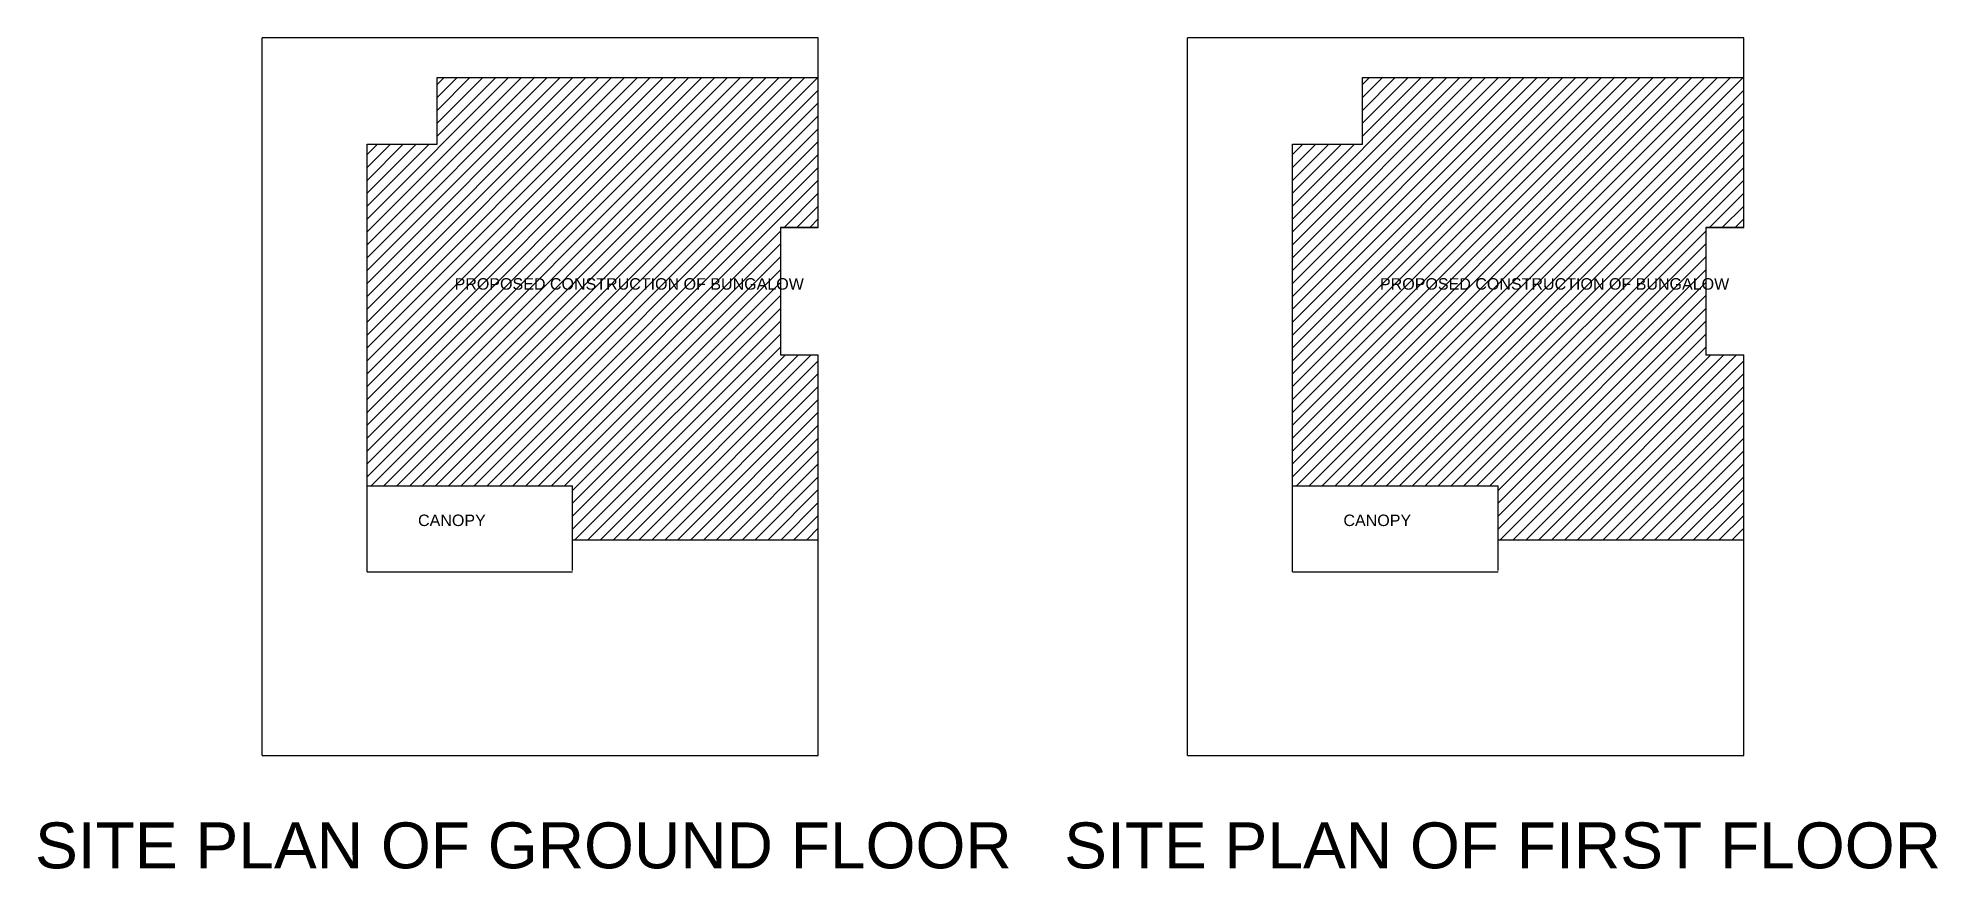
# Model space of a CAD drawing. Header units: metres. Extents: x 2481.9 to 2563.1, y 782.3 to 810.7.
# Drawn here: x 2529.98 to 2563.08, y 796.25 to 810.73 of the extents above; entities that cross this region are included whole.
import ezdxf

# ---------------------------------------------------------------- set-up
doc = ezdxf.new("R2010")
doc.units = ezdxf.units.M
doc.styles.get("Standard").update_dxf_attribs({"font": 'arial.ttf'})

msp = doc.modelspace()

# ---------------------------------------------------------------- texts
at = {"attachment_point": 1}
for s, width, insert, char_height in [('PROPOSED CONSTRUCTION OF BUNGALOW', 5.883685, (2537.2391, 806.5423), 0.2), ('PROPOSED CONSTRUCTION OF BUNGALOW', 5.883685, (2553.3589, 806.5423), 0.2), ('CANOPY', 2.899698, (2536.6025, 802.4241), 0.2), ('CANOPY', 2.899698, (2552.7223, 802.4241), 0.2), ('SITE PLAN OF GROUND FLOOR', 18.827352, (2529.9315, 797.0618), 0.8), ('SITE PLAN OF FIRST FLOOR', 18.827352, (2547.8575, 797.0618), 0.8)]:
    msp.add_mtext_dynamic_manual_height_columns(s, width=width, gutter_width=12.5, heights=[0], dxfattribs=dict(at, insert=insert, char_height=char_height))

# ---------------------------------------------------------------- hatches: boundary and pattern name
h = msp.add_hatch()
h.set_pattern_fill('ANSI31', color=256, scale=0.05)
h.set_pattern_definition([(45, (0, 16.94514), (-0.1122532015, 0.1122532015), [])])
h.paths.add_polyline_path([(2536.9353, 808.8761), (2535.7153, 808.8761), (2535.7153, 802.9261), (2539.2953, 802.9261), (2539.2953, 801.9861), (2543.575, 801.9861), (2543.575, 805.2061), (2542.915, 805.2061), (2542.915, 807.4261), (2543.575, 807.4261), (2543.575, 810.0361), (2536.9353, 810.0361)])
h.paths.add_polyline_path([(2537.1676, 805.8926), (2541.6451, 805.8926), (2541.6451, 806.6417), (2537.1676, 806.6417)], flags=24)
h = msp.add_hatch()
h.set_pattern_fill('ANSI31', color=256, scale=0.05)
h.set_pattern_definition([(45, (16.11979, 16.94514), (-0.1122532015, 0.1122532015), [])])
h.paths.add_polyline_path([(2553.0551, 808.8761), (2551.8351, 808.8761), (2551.8351, 802.9261), (2555.4151, 802.9261), (2555.4151, 801.9861), (2559.6948, 801.9861), (2559.6948, 805.2061), (2559.0348, 805.2061), (2559.0348, 807.4261), (2559.6948, 807.4261), (2559.6948, 810.0361), (2553.0551, 810.0361)])
h.paths.add_polyline_path([(2553.2873, 805.8926), (2557.7648, 805.8926), (2557.7648, 806.6417), (2553.2873, 806.6417)], flags=24)

# ---------------------------------------------------------------- linework, layer by layer
for p, q in [((2533.8853, 798.2261), (2533.8853, 810.7261)), ((2543.575, 810.7261), (2533.8853, 810.7261)), ((2543.575, 807.4261), (2543.575, 810.7261)), ((2550.0051, 798.2261), (2550.0051, 810.7261)), ((2559.6948, 810.7261), (2550.0051, 810.7261)), ((2559.6948, 807.4261), (2559.6948, 810.7261)), ((2536.9353, 808.8761), (2536.9353, 810.0361)), ((2536.9353, 810.0361), (2543.575, 810.0361)), ((2536.9353, 810.0361), (2543.575, 810.0361)), ((2553.0551, 808.8761), (2553.0551, 810.0361)), ((2553.0551, 810.0361), (2559.6948, 810.0361)), ((2553.0551, 810.0361), (2559.6948, 810.0361)), ((2535.7153, 801.4261), (2535.7153, 808.8761)), ((2535.7153, 808.8761), (2536.9353, 808.8761)), ((2551.8351, 801.4261), (2551.8351, 808.8761)), ((2551.8351, 808.8761), (2553.0551, 808.8761)), ((2543.575, 807.4261), (2542.915, 807.4261)), ((2542.915, 807.4261), (2542.915, 805.2061)), ((2542.915, 807.4261), (2543.575, 807.4261)), ((2559.0348, 807.4261), (2559.6948, 807.4261)), ((2559.6948, 807.4261), (2559.0348, 807.4261)), ((2559.0348, 807.4261), (2559.0348, 805.2061)), ((2542.915, 805.2061), (2543.575, 805.2061)), ((2543.575, 798.2261), (2543.575, 805.2061)), ((2559.0348, 805.2061), (2559.6948, 805.2061)), ((2559.6948, 798.2261), (2559.6948, 805.2061)), ((2535.7153, 802.9261), (2539.2953, 802.9261)), ((2539.2953, 801.4511), (2539.2953, 802.9261)), ((2551.8351, 802.9261), (2555.4151, 802.9261)), ((2555.4151, 801.4511), (2555.4151, 802.9261)), ((2539.2953, 801.9861), (2543.575, 801.9861)), ((2555.4151, 801.9861), (2559.6948, 801.9861)), ((2535.7153, 801.4261), (2539.2953, 801.4261)), ((2551.8351, 801.4261), (2555.4151, 801.4261)), ((2533.8853, 798.2261), (2543.575, 798.2261)), ((2533.8853, 798.2261), (2543.575, 798.2261)), ((2550.0051, 798.2261), (2559.6948, 798.2261)), ((2550.0051, 798.2261), (2559.6948, 798.2261))]:
    msp.add_line(p, q)

msp.set_redraw_order([(e.dxf.handle, doc.entitydb.next_handle()) for e in msp.query("TEXT MTEXT ATTDEF DIMENSION ARC_DIMENSION")])  # texts and dimensions are drawn at this point

doc.saveas('drawing.dxf')
